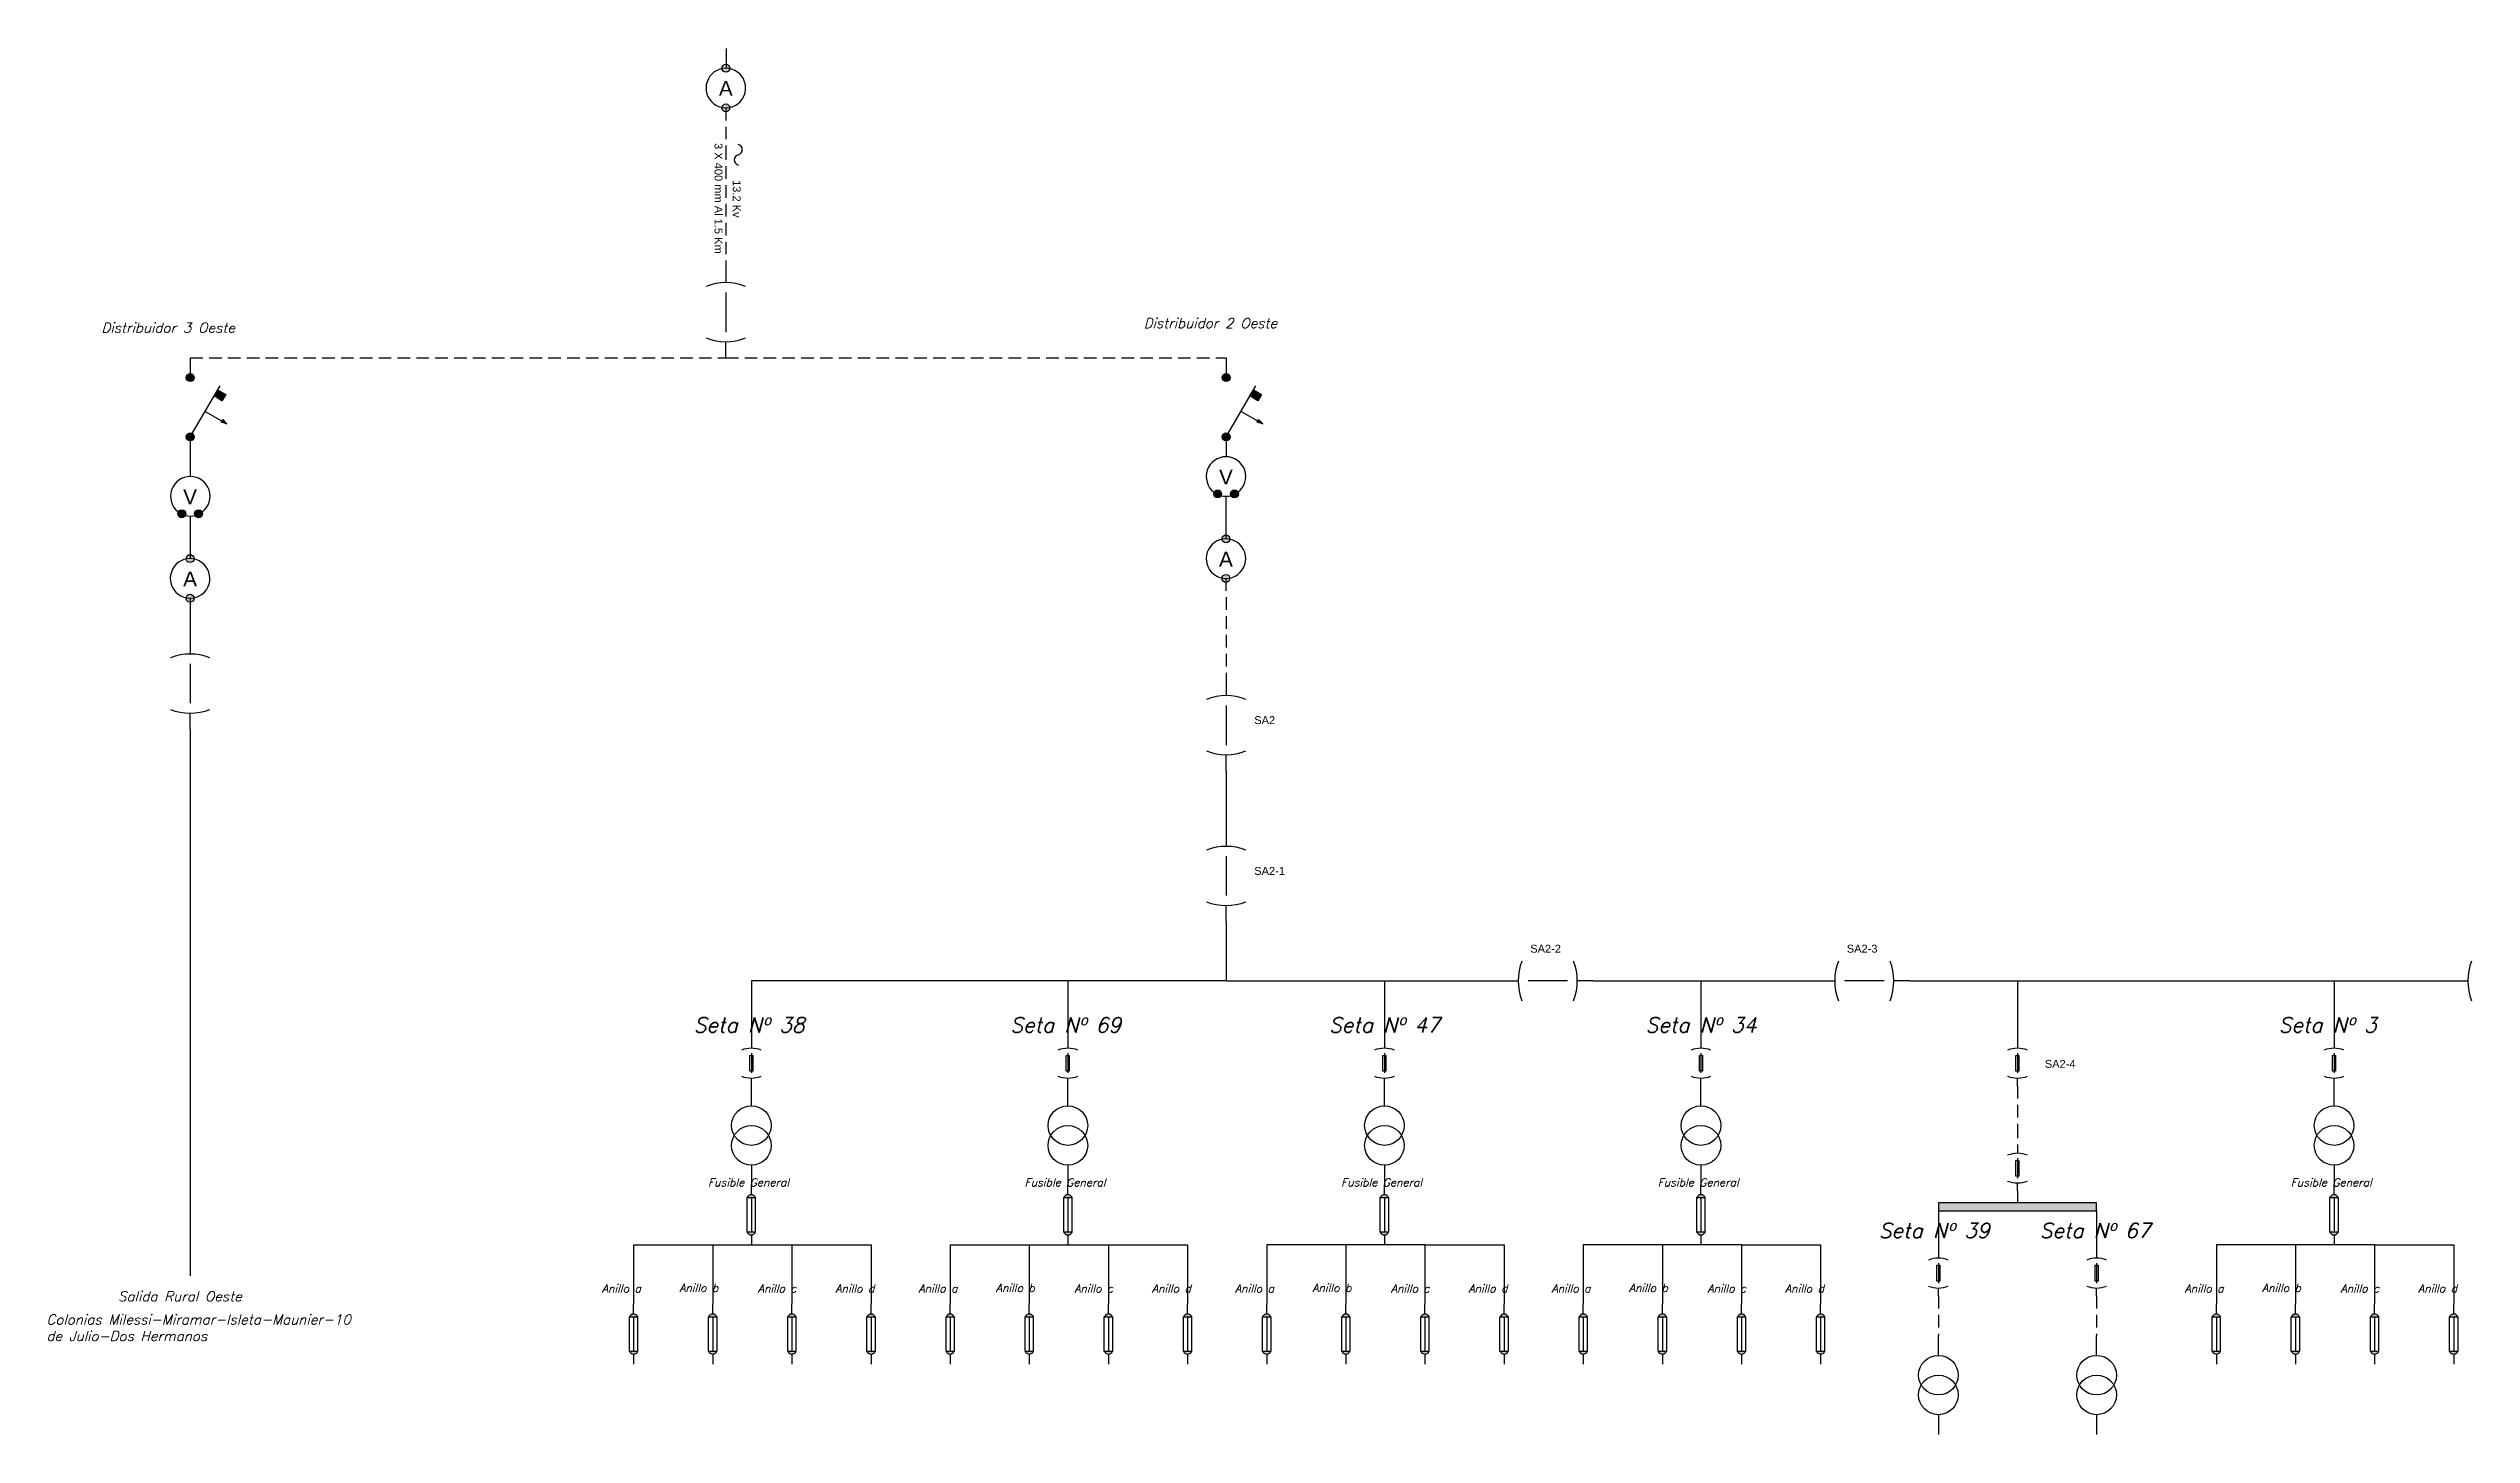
# Model space of a CAD drawing. Header units: millimetres. Extents: x 1875 to 17546, y 2661 to 4631.
# Drawn here: x 6922 to 8146, y 3316 to 4017 of the extents above; entities that cross this region are included whole.
import ezdxf

# ---------------------------------------------------------------- set-up
doc = ezdxf.new("R2010")
doc.units = ezdxf.units.MM
doc.linetypes.add('HIDDEN', pattern=[9.525, 6.35, -3.175])
doc.styles.add('IRAM', font='ROMANS.SHX', dxfattribs={"oblique": 15, "height": 2.5})
doc.styles.get("Standard").update_dxf_attribs({"font": 'arial.ttf'})

msp = doc.modelspace()

# ---------------------------------------------------------------- texts
at = {"attachment_point": 1}
for s, width, insert, char_height in [('A', 9.889, (7260.4, 4000.4), 7.5), ('V', 9.889, (7513.2, 3804), 7.5), ('V', 9.889, (6989.6, 3794), 7.5), ('A', 9.889, (7513.2, 3762.5), 7.5), ('A', 9.889, (6989.6, 3752.5), 7.5), ('SA2', 30.577, (7531, 3679.4), 4), ('SA2-1', 30.577, (7531, 3603.2), 4), ('SA2-2', 28.858, (7670.5, 3563.9), 4), ('SA2-3', 28.858, (7830.5, 3563.9), 4), ('SA2-4', 30.577, (7930.6, 3505.7), 4)]:
    msp.add_mtext_dynamic_manual_height_columns(s, width=width, gutter_width=12.5, heights=[0], dxfattribs=dict(at, insert=insert, char_height=char_height))
at = {"char_height": 4, "attachment_point": 1, "rotation": 270}
for s, insert in [('3 X 400 mm Al 1.5 Km', (7262.2, 3969)), ('13.2 Kv', (7271.4, 3950.3))]:
    msp.add_mtext_dynamic_manual_height_columns(s, width=125.724, gutter_width=12.5, heights=[0], dxfattribs=dict(at, insert=insert))
at = {"attachment_point": 1, "style": 'IRAM'}
for s, width, gutter_width, heights, insert, char_height in [('Distribuidor 3 Oeste', 96.08, 12.5, [7.76], (6948.3, 3878.2), 5), ('Distribuidor 2 Oeste', 96.08, 12.5, [7.76], (7475.1, 3880.5), 5), ('Seta Nº 38', 78.519, 0, [7.76], (7247.7, 3527.1), 7.5), ('Seta Nº 69', 78.519, 0, [7.76], (7407.7, 3527.1), 7.5), ('Seta Nº 47', 78.519, 0, [7.76], (7568.8, 3527.1), 7.5), ('Seta Nº 34', 78.519, 0, [7.76], (7728.8, 3527.1), 7.5), ('Seta Nº 3', 78.519, 0, [7.76], (8048.8, 3527.1), 7.5), ('Fusible General ', 50.416, 12.5, [0], (7254.9, 3445.8), 4), ('Fusible General ', 50.416, 12.5, [0], (7414.9, 3445.8), 4), ('Fusible General ', 50.416, 12.5, [0], (7574.9, 3445.8), 4), ('Fusible General ', 50.416, 12.5, [0], (7734.9, 3445.8), 4), ('Fusible General ', 50.416, 12.5, [0], (8054.9, 3445.8), 4), ('Seta Nº 39', 78.519, 0, [7.76], (7846.7, 3423.2), 7.5), ('Seta Nº 67', 78.519, 0, [7.76], (7928, 3423.2), 7.5), ('Anillo b', 29.434, 12.5, [0], (7240.4, 3392.5), 4), ('Anillo b', 29.434, 12.5, [0], (7400.4, 3392.5), 4), ('Anillo b', 29.434, 12.5, [0], (7560.4, 3392.5), 4), ('Anillo b', 29.434, 12.5, [0], (7720.4, 3392.5), 4), ('Anillo b', 29.434, 12.5, [0], (8040.4, 3392.5), 4), ('Salida Rural Oeste ', 96.08, 12.5, [7.76], (6956.7, 3388.7), 5), ('Anillo a', 29.434, 12.5, [0], (7201.3, 3392.2), 4), ('Anillo c', 29.434, 12.5, [0], (7280.1, 3392.2), 4), ('Anillo d', 29.434, 12.5, [0], (7319.3, 3392.2), 4), ('Anillo a', 29.434, 12.5, [0], (7361.3, 3392.2), 4), ('Anillo c', 29.434, 12.5, [0], (7440.1, 3392.2), 4), ('Anillo d', 29.434, 12.5, [0], (7479.3, 3392.2), 4), ('Anillo a', 29.434, 12.5, [0], (7521.3, 3392.2), 4), ('Anillo c', 29.434, 12.5, [0], (7600.1, 3392.2), 4), ('Anillo d', 29.434, 12.5, [0], (7639.3, 3392.2), 4), ('Anillo a', 29.434, 12.5, [0], (7681.3, 3392.2), 4), ('Anillo c', 29.434, 12.5, [0], (7760.1, 3392.2), 4), ('Anillo d', 29.434, 12.5, [0], (7799.3, 3392.2), 4), ('Anillo a', 29.434, 12.5, [0], (8001.3, 3392.2), 4), ('Anillo c', 29.434, 12.5, [0], (8080.1, 3392.2), 4), ('Anillo d', 29.434, 12.5, [0], (8119.3, 3392.2), 4), ('Colonias Milessi-Miramar-Isleta-Maunier-10 de Julio-Dos Hermanos', 176.789, 12.5, [22.1], (6920.5, 3377), 5)]:
    msp.add_mtext_dynamic_manual_height_columns(s, width=width, gutter_width=gutter_width, heights=heights, dxfattribs=dict(at, insert=insert, char_height=char_height))

# ---------------------------------------------------------------- hatches: boundary and pattern name
h = msp.add_hatch(color=256)
h.dxf.hatch_style = 1
h.paths.add_polyline_path([(7265.9, 3986.8, 1), (7261.9, 3986.8, 1)])
h.paths.add_polyline_path([(7261.9, 4006.8, 1), (7265.9, 4006.8, 1)])
h = msp.add_hatch(color=256)
h.dxf.hatch_style = 1
h.paths.add_polyline_path([(6995.2, 3850.5, 1), (6991.2, 3850.5, 1)])
h = msp.add_hatch(color=256)
h.dxf.hatch_style = 1
h.paths.add_polyline_path([(7518.8, 3850.5, 1), (7514.8, 3850.5, 1)])
h = msp.add_hatch(color=256)
h.dxf.hatch_style = 1
h.paths.add_polyline_path([(7009.2, 3838.8), (7011.1, 3841.9), (7007, 3844.3), (7005.2, 3841.2)])
h = msp.add_hatch(color=256)
h.dxf.hatch_style = 1
h.paths.add_polyline_path([(7532.8, 3838.8), (7534.6, 3841.9), (7530.6, 3844.3), (7528.8, 3841.2)])
h = msp.add_hatch(color=256)
h.dxf.hatch_style = 1
h.paths.add_polyline_path([(6995.2, 3820.5, 1), (6991.2, 3820.5, 1)])
h = msp.add_hatch(color=256)
h.dxf.hatch_style = 1
h.paths.add_polyline_path([(7009.6, 3829.3), (7009.2, 3828.6), (7011.7, 3827.1)])
h.paths.add_polyline_path([(7009.2, 3828.6), (7008.8, 3827.9), (7011.7, 3827.1)])
h = msp.add_hatch(color=256)
h.dxf.hatch_style = 1
h.paths.add_polyline_path([(7518.8, 3820.5, 1), (7514.8, 3820.5, 1)])
h = msp.add_hatch(color=256)
h.dxf.hatch_style = 1
h.paths.add_polyline_path([(7533.2, 3829.3), (7532.7, 3828.6), (7535.3, 3827.1)])
h.paths.add_polyline_path([(7532.7, 3828.6), (7532.3, 3827.9), (7535.3, 3827.1)])
h = msp.add_hatch(color=256)
h.dxf.hatch_style = 1
h.paths.add_polyline_path([(7514.5, 3791.7, 1), (7510.5, 3791.7, 1)])
h.paths.add_polyline_path([(7519, 3791.7, 1), (7523, 3791.7, 1)])
h = msp.add_hatch(color=256)
h.dxf.hatch_style = 1
h.paths.add_polyline_path([(6990.9, 3781.7, 1), (6986.9, 3781.7, 1)])
h.paths.add_polyline_path([(6995.4, 3781.7, 1), (6999.4, 3781.7, 1)])
h = msp.add_hatch(color=256)
h.dxf.hatch_style = 1
h.paths.add_polyline_path([(6995.1, 3739, 1), (6991.1, 3739, 1)])
h.paths.add_polyline_path([(6991.1, 3759, 1), (6995.1, 3759, 1)])
h = msp.add_hatch(color=256)
h.dxf.hatch_style = 1
h.paths.add_polyline_path([(7518.7, 3749, 1), (7514.7, 3749, 1)])
h.paths.add_polyline_path([(7514.7, 3769, 1), (7518.7, 3769, 1)])
h = msp.add_hatch(color=256)
h.dxf.hatch_style = 1
h.paths.add_polyline_path([(7278.8, 3436.1, 0.672313), (7274.7, 3436.1)])
h.paths.add_polyline_path([(7278.8, 3418.7), (7274.7, 3418.7, 0.672313)])
h = msp.add_hatch(color=256)
h.dxf.hatch_style = 1
h.paths.add_polyline_path([(7438.8, 3436.1, 0.672313), (7434.7, 3436.1)])
h.paths.add_polyline_path([(7438.8, 3418.7), (7434.7, 3418.7, 0.672313)])
h = msp.add_hatch(color=256)
h.dxf.hatch_style = 1
h.paths.add_polyline_path([(7598.8, 3436.1, 0.672313), (7594.7, 3436.1)])
h.paths.add_polyline_path([(7598.8, 3418.7), (7594.7, 3418.7, 0.672313)])
h = msp.add_hatch(color=256)
h.dxf.hatch_style = 1
h.paths.add_polyline_path([(7758.8, 3436.1, 0.672313), (7754.7, 3436.1)])
h.paths.add_polyline_path([(7758.8, 3418.7), (7754.7, 3418.7, 0.672313)])
at = {"true_color": 0x991b1e}
h = msp.add_hatch(color=244, dxfattribs=at)
h.dxf.hatch_style = 1
h.paths.add_polyline_path([(7956.8, 3429.5), (7956.8, 3433.4), (7876.8, 3433.4), (7876.8, 3429.5)])
h = msp.add_hatch(color=256)
h.dxf.hatch_style = 1
h.paths.add_polyline_path([(8078.8, 3436.1, 0.672313), (8074.7, 3436.1)])
h.paths.add_polyline_path([(8078.8, 3418.7), (8074.7, 3418.7, 0.672313)])
h = msp.add_hatch(color=256)
h.dxf.hatch_style = 1
h.paths.add_polyline_path([(7219.3, 3375.9, 0.672313), (7215.2, 3375.9)])
h.paths.add_polyline_path([(7219.3, 3358.4), (7215.2, 3358.4, 0.672313)])
h = msp.add_hatch(color=256)
h.dxf.hatch_style = 1
h.paths.add_polyline_path([(7259.3, 3375.9, 0.672313), (7255.2, 3375.9)])
h.paths.add_polyline_path([(7259.3, 3358.4), (7255.2, 3358.4, 0.672313)])
h = msp.add_hatch(color=256)
h.dxf.hatch_style = 1
h.paths.add_polyline_path([(7299.3, 3375.9, 0.672313), (7295.2, 3375.9)])
h.paths.add_polyline_path([(7299.3, 3358.4), (7295.2, 3358.4, 0.672313)])
h = msp.add_hatch(color=256)
h.dxf.hatch_style = 1
h.paths.add_polyline_path([(7339.3, 3375.9, 0.672313), (7335.2, 3375.9)])
h.paths.add_polyline_path([(7339.3, 3358.4), (7335.2, 3358.4, 0.672313)])
h = msp.add_hatch(color=256)
h.dxf.hatch_style = 1
h.paths.add_polyline_path([(7379.3, 3375.9, 0.672313), (7375.2, 3375.9)])
h.paths.add_polyline_path([(7379.3, 3358.4), (7375.2, 3358.4, 0.672313)])
h = msp.add_hatch(color=256)
h.dxf.hatch_style = 1
h.paths.add_polyline_path([(7419.3, 3375.9, 0.672313), (7415.2, 3375.9)])
h.paths.add_polyline_path([(7419.3, 3358.4), (7415.2, 3358.4, 0.672313)])
h = msp.add_hatch(color=256)
h.dxf.hatch_style = 1
h.paths.add_polyline_path([(7459.3, 3375.9, 0.672313), (7455.2, 3375.9)])
h.paths.add_polyline_path([(7459.3, 3358.4), (7455.2, 3358.4, 0.672313)])
h = msp.add_hatch(color=256)
h.dxf.hatch_style = 1
h.paths.add_polyline_path([(7499.3, 3375.9, 0.672313), (7495.2, 3375.9)])
h.paths.add_polyline_path([(7499.3, 3358.4), (7495.2, 3358.4, 0.672313)])
h = msp.add_hatch(color=256)
h.dxf.hatch_style = 1
h.paths.add_polyline_path([(7539.3, 3375.9, 0.672313), (7535.2, 3375.9)])
h.paths.add_polyline_path([(7539.3, 3358.4), (7535.2, 3358.4, 0.672313)])
h = msp.add_hatch(color=256)
h.dxf.hatch_style = 1
h.paths.add_polyline_path([(7579.3, 3375.9, 0.672313), (7575.2, 3375.9)])
h.paths.add_polyline_path([(7579.3, 3358.4), (7575.2, 3358.4, 0.672313)])
h = msp.add_hatch(color=256)
h.dxf.hatch_style = 1
h.paths.add_polyline_path([(7619.3, 3375.9, 0.672313), (7615.2, 3375.9)])
h.paths.add_polyline_path([(7619.3, 3358.4), (7615.2, 3358.4, 0.672313)])
h = msp.add_hatch(color=256)
h.dxf.hatch_style = 1
h.paths.add_polyline_path([(7659.3, 3375.9, 0.672313), (7655.2, 3375.9)])
h.paths.add_polyline_path([(7659.3, 3358.4), (7655.2, 3358.4, 0.672313)])
h = msp.add_hatch(color=256)
h.dxf.hatch_style = 1
h.paths.add_polyline_path([(7699.3, 3375.9, 0.672313), (7695.2, 3375.9)])
h.paths.add_polyline_path([(7699.3, 3358.4), (7695.2, 3358.4, 0.672313)])
h = msp.add_hatch(color=256)
h.dxf.hatch_style = 1
h.paths.add_polyline_path([(7739.3, 3375.9, 0.672313), (7735.2, 3375.9)])
h.paths.add_polyline_path([(7739.3, 3358.4), (7735.2, 3358.4, 0.672313)])
h = msp.add_hatch(color=256)
h.dxf.hatch_style = 1
h.paths.add_polyline_path([(7779.3, 3375.9, 0.672313), (7775.2, 3375.9)])
h.paths.add_polyline_path([(7779.3, 3358.4), (7775.2, 3358.4, 0.672313)])
h = msp.add_hatch(color=256)
h.dxf.hatch_style = 1
h.paths.add_polyline_path([(7819.3, 3375.9, 0.672313), (7815.2, 3375.9)])
h.paths.add_polyline_path([(7819.3, 3358.4), (7815.2, 3358.4, 0.672313)])
h = msp.add_hatch(color=256)
h.dxf.hatch_style = 1
h.paths.add_polyline_path([(8019.3, 3375.9, 0.672313), (8015.2, 3375.9)])
h.paths.add_polyline_path([(8019.3, 3358.4), (8015.2, 3358.4, 0.672313)])
h = msp.add_hatch(color=256)
h.dxf.hatch_style = 1
h.paths.add_polyline_path([(8059.3, 3375.9, 0.672313), (8055.2, 3375.9)])
h.paths.add_polyline_path([(8059.3, 3358.4), (8055.2, 3358.4, 0.672313)])
h = msp.add_hatch(color=256)
h.dxf.hatch_style = 1
h.paths.add_polyline_path([(8099.3, 3375.9, 0.672313), (8095.2, 3375.9)])
h.paths.add_polyline_path([(8099.3, 3358.4), (8095.2, 3358.4, 0.672313)])
h = msp.add_hatch(color=256)
h.dxf.hatch_style = 1
h.paths.add_polyline_path([(8139.3, 3375.9, 0.672313), (8135.2, 3375.9)])
h.paths.add_polyline_path([(8139.3, 3358.4), (8135.2, 3358.4, 0.672313)])

# ---------------------------------------------------------------- linework, layer by layer
for p, q in [((7264, 4016.8), (7264, 4006.8)), ((7263.9, 3906.6), (7263.9, 3898.5)), ((7263.9, 3893.5), (7263.9, 3873.5)), ((6993.2, 3860.5), (6993.2, 3850.5)), ((7263.9, 3860.5), (7263.9, 3868.5)), ((7516.8, 3860.5), (7516.8, 3850.5)), ((6993.2, 3820.5), (7008.3, 3846.4)), ((7516.8, 3820.5), (7531.8, 3846.4)), ((7000.7, 3833.4), (7011.7, 3827.1)), ((7009.6, 3829.3), (7008.8, 3827.9)), ((7011.7, 3827.1), (7008.8, 3827.9)), ((7011.7, 3827.1), (7009.6, 3829.3)), ((7011.7, 3827.1), (7011.7, 3827.1)), ((7524.3, 3833.4), (7535.3, 3827.1)), ((7533.2, 3829.3), (7532.3, 3827.9)), ((7535.3, 3827.1), (7532.3, 3827.9)), ((7535.3, 3827.1), (7533.2, 3829.3)), ((7535.3, 3827.1), (7535.3, 3827.1)), ((6993.2, 3820.5), (6993.2, 3810.5)), ((7516.8, 3820.5), (7516.8, 3810.5)), ((7516.7, 3790.5), (7516.7, 3769)), ((6993.1, 3780.5), (6993.1, 3759)), ((6993.1, 3719), (6993.1, 3710.9)), ((6993.1, 3705.9), (6993.1, 3685.9)), ((7516.8, 3697.9), (7516.8, 3689.8)), ((6993.1, 3672.8), (6993.1, 3680.9)), ((7516.8, 3684.8), (7516.8, 3664.8)), ((7516.8, 3651.8), (7516.8, 3659.8)), ((7516.8, 3621.8), (7516.8, 3613.7)), ((7516.8, 3608.7), (7516.8, 3588.7)), ((7516.8, 3575.6), (7516.8, 3583.7)), ((7656.3, 3545.6), (7664.4, 3545.6)), ((7656.3, 3545.6), (7664.4, 3545.6)), ((7689.4, 3545.6), (7669.4, 3545.6)), ((7689.4, 3545.6), (7669.4, 3545.6)), ((7702.4, 3545.6), (7694.4, 3545.6)), ((7702.4, 3545.6), (7694.4, 3545.6)), ((7816.3, 3545.6), (7824.4, 3545.6)), ((7816.3, 3545.6), (7824.4, 3545.6)), ((7849.4, 3545.6), (7829.4, 3545.6)), ((7849.4, 3545.6), (7829.4, 3545.6)), ((7862.4, 3545.6), (7854.4, 3545.6)), ((7862.4, 3545.6), (7854.4, 3545.6)), ((8136.3, 3545.6), (8144.4, 3545.6)), ((8136.3, 3545.6), (8144.4, 3545.6)), ((7276.8, 3515.6), (7276.8, 3511.6)), ((7436.8, 3515.6), (7436.8, 3511.6)), ((7596.8, 3515.6), (7596.8, 3511.6)), ((7756.8, 3515.6), (7756.8, 3511.6)), ((7916.8, 3515.6), (7916.8, 3511.6)), ((8076.8, 3515.6), (8076.8, 3511.6)), ((7276.8, 3509.1), (7276.8, 3499.1)), ((7436.8, 3509.1), (7436.8, 3499.1)), ((7596.8, 3509.1), (7596.8, 3499.1)), ((7756.8, 3509.1), (7756.8, 3499.1)), ((7916.8, 3509.1), (7916.8, 3499.1)), ((8076.8, 3509.1), (8076.8, 3499.1)), ((7276.8, 3492.5), (7276.8, 3496.6)), ((7276.8, 3482.5), (7276.8, 3492.5)), ((7436.8, 3492.5), (7436.8, 3496.6)), ((7436.8, 3482.5), (7436.8, 3492.5)), ((7596.8, 3492.5), (7596.8, 3496.6)), ((7596.8, 3482.5), (7596.8, 3492.5)), ((7756.8, 3492.5), (7756.8, 3496.6)), ((7756.8, 3482.5), (7756.8, 3492.5)), ((7916.8, 3492.5), (7916.8, 3496.6)), ((8076.8, 3492.5), (8076.8, 3496.6)), ((8076.8, 3482.5), (8076.8, 3492.5)), ((7916.8, 3462.5), (7916.8, 3458.5)), ((7916.8, 3456), (7916.8, 3446)), ((7276.8, 3452.5), (7276.8, 3442.5)), ((7276.8, 3437.5), (7276.8, 3442.5)), ((7436.8, 3452.5), (7436.8, 3442.5)), ((7436.8, 3437.5), (7436.8, 3442.5)), ((7596.8, 3452.5), (7596.8, 3442.5)), ((7596.8, 3437.5), (7596.8, 3442.5)), ((7756.8, 3452.5), (7756.8, 3442.5)), ((7756.8, 3437.5), (7756.8, 3442.5)), ((7916.8, 3439.5), (7916.8, 3443.5)), ((8076.8, 3452.5), (8076.8, 3442.5)), ((8076.8, 3437.5), (8076.8, 3442.5)), ((7276.8, 3436.1), (7276.8, 3418.7)), ((7436.8, 3436.1), (7436.8, 3418.7)), ((7596.8, 3436.1), (7596.8, 3418.7)), ((7756.8, 3436.1), (7756.8, 3418.7)), ((8076.8, 3436.1), (8076.8, 3418.7)), ((7276.8, 3417.3), (7276.8, 3412.3)), ((7436.8, 3417.3), (7436.8, 3412.3)), ((7596.8, 3417.3), (7596.8, 3412.3)), ((7756.8, 3417.3), (7756.8, 3412.3)), ((8076.8, 3417.3), (8076.8, 3412.3)), ((7876.8, 3409.5), (7876.8, 3405.4)), ((7956.8, 3409.5), (7956.8, 3405.4)), ((7876.8, 3402.9), (7876.8, 3392.9)), ((7956.8, 3402.9), (7956.8, 3392.9)), ((7217.3, 3377.3), (7217.3, 3382.3)), ((7257.3, 3377.3), (7257.3, 3382.3)), ((7297.3, 3377.3), (7297.3, 3382.3)), ((7337.3, 3377.3), (7337.3, 3382.3)), ((7377.3, 3377.3), (7377.3, 3382.3)), ((7417.3, 3377.3), (7417.3, 3382.3)), ((7457.3, 3377.3), (7457.3, 3382.3)), ((7497.3, 3377.3), (7497.3, 3382.3)), ((7537.3, 3377.3), (7537.3, 3382.3)), ((7577.3, 3377.3), (7577.3, 3382.3)), ((7617.3, 3377.3), (7617.3, 3382.3)), ((7657.3, 3377.3), (7657.3, 3382.3)), ((7697.3, 3377.3), (7697.3, 3382.3)), ((7737.3, 3377.3), (7737.3, 3382.3)), ((7777.3, 3377.3), (7777.3, 3382.3)), ((7817.3, 3377.3), (7817.3, 3382.3)), ((7876.8, 3386.4), (7876.8, 3390.4)), ((7956.8, 3386.4), (7956.8, 3390.4)), ((8017.3, 3377.3), (8017.3, 3382.3)), ((8057.3, 3377.3), (8057.3, 3382.3)), ((8097.3, 3377.3), (8097.3, 3382.3)), ((8137.3, 3377.3), (8137.3, 3382.3)), ((7217.3, 3375.9), (7217.3, 3358.4)), ((7257.3, 3375.9), (7257.3, 3358.4)), ((7297.3, 3375.9), (7297.3, 3358.4)), ((7337.3, 3375.9), (7337.3, 3358.4)), ((7377.3, 3375.9), (7377.3, 3358.4)), ((7417.3, 3375.9), (7417.3, 3358.4)), ((7457.3, 3375.9), (7457.3, 3358.4)), ((7497.3, 3375.9), (7497.3, 3358.4)), ((7537.3, 3375.9), (7537.3, 3358.4)), ((7577.3, 3375.9), (7577.3, 3358.4)), ((7617.3, 3375.9), (7617.3, 3358.4)), ((7657.3, 3375.9), (7657.3, 3358.4)), ((7697.3, 3375.9), (7697.3, 3358.4)), ((7737.3, 3375.9), (7737.3, 3358.4)), ((7777.3, 3375.9), (7777.3, 3358.4)), ((7817.3, 3375.9), (7817.3, 3358.4)), ((8017.3, 3375.9), (8017.3, 3358.4)), ((8057.3, 3375.9), (8057.3, 3358.4)), ((8097.3, 3375.9), (8097.3, 3358.4)), ((8137.3, 3375.9), (8137.3, 3358.4)), ((7217.3, 3357), (7217.3, 3352)), ((7257.3, 3357), (7257.3, 3352)), ((7297.3, 3357), (7297.3, 3352)), ((7337.3, 3357), (7337.3, 3352)), ((7377.3, 3357), (7377.3, 3352)), ((7417.3, 3357), (7417.3, 3352)), ((7457.3, 3357), (7457.3, 3352)), ((7497.3, 3357), (7497.3, 3352)), ((7537.3, 3357), (7537.3, 3352)), ((7577.3, 3357), (7577.3, 3352)), ((7617.3, 3357), (7617.3, 3352)), ((7657.3, 3357), (7657.3, 3352)), ((7697.3, 3357), (7697.3, 3352)), ((7737.3, 3357), (7737.3, 3352)), ((7777.3, 3357), (7777.3, 3352)), ((7817.3, 3357), (7817.3, 3352)), ((7876.8, 3356.4), (7876.8, 3366.4)), ((7956.8, 3356.4), (7956.8, 3366.4)), ((8017.3, 3357), (8017.3, 3352)), ((8057.3, 3357), (8057.3, 3352)), ((8097.3, 3357), (8097.3, 3352)), ((8137.3, 3357), (8137.3, 3352)), ((7876.8, 3326.4), (7876.8, 3316.4)), ((7956.8, 3326.4), (7956.8, 3316.4))]:
    msp.add_line(p, q)
at = {"color": 30, "linetype": 'HIDDEN', "true_color": 0xf8991e}
for p, q in [((7263.9, 3986.8), (7263.9, 3966.8)), ((7263.9, 3966.8), (7263.9, 3906.6)), ((6993.2, 3860.5), (7263.9, 3860.5)), ((7263.9, 3860.5), (7516.8, 3860.5))]:
    msp.add_line(p, q, dxfattribs=at)
at = {"color": 6}
for p, q in [((6993.2, 3810.5), (6993.2, 3800.5)), ((6993.1, 3739), (6993.1, 3719)), ((6993.1, 3672.8), (6993.1, 3396.6))]:
    msp.add_line(p, q, dxfattribs=at)
at = {"color": 244, "linetype": 'HIDDEN', "true_color": 0x991b1e}
for p, q in [((7516.7, 3749), (7516.8, 3697.9)), ((7916.8, 3492.5), (7916.8, 3472.5)), ((7916.8, 3472.5), (7916.8, 3462.5)), ((7876.8, 3386.4), (7876.8, 3366.4)), ((7956.8, 3386.4), (7956.8, 3366.4))]:
    msp.add_line(p, q, dxfattribs=at)
at = {"color": 244, "true_color": 0x991b1e}
for p, q in [((7516.8, 3651.8), (7516.8, 3621.8)), ((7516.8, 3575.6), (7516.8, 3545.6)), ((7436.8, 3545.6), (7276.8, 3545.6)), ((7276.8, 3545.6), (7276.8, 3515.6)), ((7436.8, 3545.6), (7436.8, 3515.6)), ((7516.8, 3545.6), (7436.8, 3545.6)), ((7516.8, 3545.6), (7596.8, 3545.6)), ((7596.8, 3545.6), (7596.8, 3515.6)), ((7596.8, 3545.6), (7656.3, 3545.6)), ((7702.4, 3545.6), (7756.8, 3545.6)), ((7756.8, 3545.6), (7756.8, 3515.6)), ((7756.8, 3545.6), (7816.3, 3545.6)), ((7862.4, 3545.6), (7916.8, 3545.6)), ((7916.8, 3545.6), (7916.8, 3515.6)), ((7916.8, 3545.6), (7996.8, 3545.6)), ((7996.8, 3545.6), (8076.8, 3545.6)), ((8076.8, 3545.6), (8076.8, 3515.6)), ((8076.8, 3545.6), (8136.3, 3545.6)), ((7876.8, 3429.5), (7876.8, 3409.5)), ((7916.8, 3439.5), (7916.8, 3433.4)), ((7956.8, 3429.5), (7956.8, 3409.5))]:
    msp.add_line(p, q, dxfattribs=at)
at = {"color": 1}
for p, q in [((7217.3, 3412.3), (7337.3, 3412.3)), ((7217.3, 3412.3), (7217.3, 3382.3)), ((7257.3, 3412.3), (7257.3, 3382.3)), ((7297.3, 3412.3), (7297.3, 3382.3)), ((7337.3, 3412.3), (7337.3, 3382.3)), ((7377.3, 3412.3), (7497.3, 3412.3)), ((7377.3, 3412.3), (7377.3, 3382.3)), ((7417.3, 3412.3), (7417.3, 3382.3)), ((7457.3, 3412.3), (7457.3, 3382.3)), ((7497.3, 3412.3), (7497.3, 3382.3)), ((7617.3, 3412.3), (7537.3, 3412.3)), ((7537.3, 3412.3), (7537.3, 3382.3)), ((7577.3, 3412.3), (7577.3, 3382.3)), ((7617.3, 3412.3), (7657.3, 3412.3)), ((7617.3, 3412.3), (7617.3, 3382.3)), ((7657.3, 3412.3), (7657.3, 3382.3)), ((7777.3, 3412.3), (7697.3, 3412.3)), ((7697.3, 3412.3), (7697.3, 3382.3)), ((7737.3, 3412.3), (7737.3, 3382.3)), ((7777.3, 3412.3), (7817.3, 3412.3)), ((7777.3, 3412.3), (7777.3, 3382.3)), ((7817.3, 3412.3), (7817.3, 3382.3)), ((8097.3, 3412.3), (8017.3, 3412.3)), ((8017.3, 3412.3), (8017.3, 3382.3)), ((8057.3, 3412.3), (8057.3, 3382.3)), ((8097.3, 3412.3), (8137.3, 3412.3)), ((8097.3, 3412.3), (8097.3, 3382.3)), ((8137.3, 3412.3), (8137.3, 3382.3))]:
    msp.add_line(p, q, dxfattribs=at)
for points in [[(7007, 3844.3), (7011.1, 3841.9), (7009.2, 3838.8), (7005.2, 3841.2)], [(7530.6, 3844.3), (7534.6, 3841.9), (7532.8, 3838.8), (7528.8, 3841.2)], [(7276, 3508), (7277.5, 3508), (7277.5, 3500), (7276, 3500)], [(7436, 3508), (7437.5, 3508), (7437.5, 3500), (7436, 3500)], [(7596, 3508), (7597.5, 3508), (7597.5, 3500), (7596, 3500)], [(7756, 3508), (7757.5, 3508), (7757.5, 3500), (7756, 3500)], [(7916, 3508), (7917.5, 3508), (7917.5, 3500), (7916, 3500)], [(8076, 3508), (8077.5, 3508), (8077.5, 3500), (8076, 3500)], [(7916, 3454.9), (7917.5, 3454.9), (7917.5, 3446.9), (7916, 3446.9)], [(7274.7, 3436.1), (7278.8, 3436.1), (7278.8, 3418.7), (7274.7, 3418.7)], [(7434.7, 3436.1), (7438.8, 3436.1), (7438.8, 3418.7), (7434.7, 3418.7)], [(7594.7, 3436.1), (7598.8, 3436.1), (7598.8, 3418.7), (7594.7, 3418.7)], [(7754.7, 3436.1), (7758.8, 3436.1), (7758.8, 3418.7), (7754.7, 3418.7)], [(8074.7, 3436.1), (8078.8, 3436.1), (8078.8, 3418.7), (8074.7, 3418.7)], [(7876, 3401.9), (7877.5, 3401.9), (7877.5, 3393.8), (7876, 3393.8)], [(7956, 3401.9), (7957.5, 3401.9), (7957.5, 3393.8), (7956, 3393.8)], [(7215.2, 3375.9), (7219.3, 3375.9), (7219.3, 3358.4), (7215.2, 3358.4)], [(7255.2, 3375.9), (7259.3, 3375.9), (7259.3, 3358.4), (7255.2, 3358.4)], [(7295.2, 3375.9), (7299.3, 3375.9), (7299.3, 3358.4), (7295.2, 3358.4)], [(7335.2, 3375.9), (7339.3, 3375.9), (7339.3, 3358.4), (7335.2, 3358.4)], [(7375.2, 3375.9), (7379.3, 3375.9), (7379.3, 3358.4), (7375.2, 3358.4)], [(7415.2, 3375.9), (7419.3, 3375.9), (7419.3, 3358.4), (7415.2, 3358.4)], [(7455.2, 3375.9), (7459.3, 3375.9), (7459.3, 3358.4), (7455.2, 3358.4)], [(7495.2, 3375.9), (7499.3, 3375.9), (7499.3, 3358.4), (7495.2, 3358.4)], [(7535.2, 3375.9), (7539.3, 3375.9), (7539.3, 3358.4), (7535.2, 3358.4)], [(7575.2, 3375.9), (7579.3, 3375.9), (7579.3, 3358.4), (7575.2, 3358.4)], [(7615.2, 3375.9), (7619.3, 3375.9), (7619.3, 3358.4), (7615.2, 3358.4)], [(7655.2, 3375.9), (7659.3, 3375.9), (7659.3, 3358.4), (7655.2, 3358.4)], [(7695.2, 3375.9), (7699.3, 3375.9), (7699.3, 3358.4), (7695.2, 3358.4)], [(7735.2, 3375.9), (7739.3, 3375.9), (7739.3, 3358.4), (7735.2, 3358.4)], [(7775.2, 3375.9), (7779.3, 3375.9), (7779.3, 3358.4), (7775.2, 3358.4)], [(7815.2, 3375.9), (7819.3, 3375.9), (7819.3, 3358.4), (7815.2, 3358.4)], [(8015.2, 3375.9), (8019.3, 3375.9), (8019.3, 3358.4), (8015.2, 3358.4)], [(8055.2, 3375.9), (8059.3, 3375.9), (8059.3, 3358.4), (8055.2, 3358.4)], [(8095.2, 3375.9), (8099.3, 3375.9), (8099.3, 3358.4), (8095.2, 3358.4)], [(8135.2, 3375.9), (8139.3, 3375.9), (8139.3, 3358.4), (8135.2, 3358.4)]]:
    msp.add_lwpolyline(points, close=True)
at = {"color": 244, "true_color": 0x991b1e}
msp.add_lwpolyline([(7876.8, 3429.5), (7956.8, 3429.5), (7956.8, 3433.4), (7876.8, 3433.4)], close=True, dxfattribs=at)
for centre, radius in [((7263.9, 4006.8), 2), ((7263.9, 3986.8), 2), ((6993.2, 3850.5), 2), ((7516.8, 3850.5), 2), ((6993.2, 3820.5), 2), ((7516.8, 3820.5), 2), ((7512.5, 3791.7), 2), ((7521, 3791.7), 2), ((6988.9, 3781.7), 2), ((6997.4, 3781.7), 2), ((6993.1, 3759), 2), ((7516.7, 3769), 2), ((7516.7, 3749), 2), ((6993.1, 3739), 2), ((7276.8, 3472.5), 10), ((7436.8, 3472.5), 10), ((7596.8, 3472.5), 10), ((7756.8, 3472.5), 10), ((8076.8, 3472.5), 10), ((7276.8, 3462.5), 10), ((7436.8, 3462.5), 10), ((7596.8, 3462.5), 10), ((7756.8, 3462.5), 10), ((8076.8, 3462.5), 10), ((7876.8, 3346.4), 10), ((7956.8, 3346.4), 10), ((7876.8, 3336.4), 10), ((7956.8, 3336.4), 10)]:
    msp.add_circle(centre, radius)
for centre, radius, start, end in [((7263.9, 3996.8), 10, 307.3629, 232.454), ((7263.9, 3996.8), 10, 232.454, 307.3629), ((7270.8, 3960.5), 2.64, 102.1847, 257.8153), ((7269.6, 3965.7), 2.64, 282.1847, 77.8153), ((7263.9, 3871.6), 26.9, 68.2103, 111.7897), ((7263.9, 3895.5), 26.9, 248.2103, 291.7897), ((7516.7, 3800.5), 10, 307.3629, 232.454), ((6993.2, 3790.5), 10, 307.3629, 232.454), ((7516.7, 3800.5), 10, 255.5273, 284.2914), ((6993.2, 3790.5), 10, 255.5273, 284.2914), ((7516.7, 3759), 10, 307.3629, 232.454), ((6993.1, 3749), 10, 307.3629, 232.454), ((7516.7, 3759), 10, 232.454, 307.3629), ((6993.1, 3749), 10, 232.454, 307.3629), ((6993.1, 3683.9), 26.9, 68.2103, 111.7897), ((7516.8, 3662.9), 26.9, 68.2103, 111.7897), ((6993.1, 3707.8), 26.9, 248.2103, 291.7897), ((7516.8, 3686.8), 26.9, 248.2103, 291.7897), ((7516.8, 3586.7), 26.9, 68.2103, 111.7897), ((7516.8, 3610.6), 26.9, 248.2103, 291.7897), ((7691.3, 3545.6), 26.9, 158.2103, 201.7897), ((7691.3, 3545.6), 26.9, 158.2103, 201.7897), ((7667.4, 3545.6), 26.9, 338.2103, 21.7897), ((7667.4, 3545.6), 26.9, 338.2103, 21.7897), ((7851.3, 3545.6), 26.9, 158.2103, 201.7897), ((7851.3, 3545.6), 26.9, 158.2103, 201.7897), ((7827.4, 3545.6), 26.9, 338.2103, 21.7897), ((7827.4, 3545.6), 26.9, 338.2103, 21.7897), ((8171.3, 3545.6), 26.9, 158.2103, 201.7897), ((8171.3, 3545.6), 26.9, 158.2103, 201.7897), ((7276.8, 3498.1), 13.5, 68.2103, 111.7897), ((7436.8, 3498.1), 13.5, 68.2103, 111.7897), ((7596.8, 3498.1), 13.5, 68.2103, 111.7897), ((7756.8, 3498.1), 13.5, 68.2103, 111.7897), ((7916.8, 3498.1), 13.5, 68.2103, 111.7897), ((8076.8, 3498.1), 13.5, 68.2103, 111.7897), ((7276.8, 3510), 13.5, 248.2103, 291.7897), ((7436.8, 3510), 13.5, 248.2103, 291.7897), ((7596.8, 3510), 13.5, 248.2103, 291.7897), ((7756.8, 3510), 13.5, 248.2103, 291.7897), ((7916.8, 3510), 13.5, 248.2103, 291.7897), ((8076.8, 3510), 13.5, 248.2103, 291.7897), ((7916.8, 3445), 13.5, 68.2103, 111.7897), ((7916.8, 3457), 13.5, 248.2103, 291.7897), ((7276.8, 3435.3), 2.25, 22.1731, 157.8269), ((7436.8, 3435.3), 2.25, 22.1731, 157.8269), ((7596.8, 3435.3), 2.25, 22.1731, 157.8269), ((7756.8, 3435.3), 2.25, 22.1731, 157.8269), ((8076.8, 3435.3), 2.25, 22.1731, 157.8269), ((7276.8, 3419.5), 2.25, 202.1731, 337.8269), ((7436.8, 3419.5), 2.25, 202.1731, 337.8269), ((7596.8, 3419.5), 2.25, 202.1731, 337.8269), ((7756.8, 3419.5), 2.25, 202.1731, 337.8269), ((8076.8, 3419.5), 2.25, 202.1731, 337.8269), ((7876.8, 3392), 13.5, 68.2103, 111.7897), ((7956.8, 3392), 13.5, 68.2103, 111.7897), ((7876.8, 3403.9), 13.5, 248.2103, 291.7897), ((7956.8, 3403.9), 13.5, 248.2103, 291.7897), ((7217.3, 3375), 2.25, 22.1731, 157.8269), ((7257.3, 3375), 2.25, 22.1731, 157.8269), ((7297.3, 3375), 2.25, 22.1731, 157.8269), ((7337.3, 3375), 2.25, 22.1731, 157.8269), ((7377.3, 3375), 2.25, 22.1731, 157.8269), ((7417.3, 3375), 2.25, 22.1731, 157.8269), ((7457.3, 3375), 2.25, 22.1731, 157.8269), ((7497.3, 3375), 2.25, 22.1731, 157.8269), ((7537.3, 3375), 2.25, 22.1731, 157.8269), ((7577.3, 3375), 2.25, 22.1731, 157.8269), ((7617.3, 3375), 2.25, 22.1731, 157.8269), ((7657.3, 3375), 2.25, 22.1731, 157.8269), ((7697.3, 3375), 2.25, 22.1731, 157.8269), ((7737.3, 3375), 2.25, 22.1731, 157.8269), ((7777.3, 3375), 2.25, 22.1731, 157.8269), ((7817.3, 3375), 2.25, 22.1731, 157.8269), ((8017.3, 3375), 2.25, 22.1731, 157.8269), ((8057.3, 3375), 2.25, 22.1731, 157.8269), ((8097.3, 3375), 2.25, 22.1731, 157.8269), ((8137.3, 3375), 2.25, 22.1731, 157.8269), ((7217.3, 3359.3), 2.25, 202.1731, 337.8269), ((7257.3, 3359.3), 2.25, 202.1731, 337.8269), ((7297.3, 3359.3), 2.25, 202.1731, 337.8269), ((7337.3, 3359.3), 2.25, 202.1731, 337.8269), ((7377.3, 3359.3), 2.25, 202.1731, 337.8269), ((7417.3, 3359.3), 2.25, 202.1731, 337.8269), ((7457.3, 3359.3), 2.25, 202.1731, 337.8269), ((7497.3, 3359.3), 2.25, 202.1731, 337.8269), ((7537.3, 3359.3), 2.25, 202.1731, 337.8269), ((7577.3, 3359.3), 2.25, 202.1731, 337.8269), ((7617.3, 3359.3), 2.25, 202.1731, 337.8269), ((7657.3, 3359.3), 2.25, 202.1731, 337.8269), ((7697.3, 3359.3), 2.25, 202.1731, 337.8269), ((7737.3, 3359.3), 2.25, 202.1731, 337.8269), ((7777.3, 3359.3), 2.25, 202.1731, 337.8269), ((7817.3, 3359.3), 2.25, 202.1731, 337.8269), ((8017.3, 3359.3), 2.25, 202.1731, 337.8269), ((8057.3, 3359.3), 2.25, 202.1731, 337.8269), ((8097.3, 3359.3), 2.25, 202.1731, 337.8269), ((8137.3, 3359.3), 2.25, 202.1731, 337.8269)]:
    msp.add_arc(centre, radius, start, end)

msp.set_redraw_order([(e.dxf.handle, doc.entitydb.next_handle()) for e in msp.query("TEXT MTEXT ATTDEF DIMENSION ARC_DIMENSION")])  # texts and dimensions are drawn at this point

doc.saveas('drawing.dxf')
